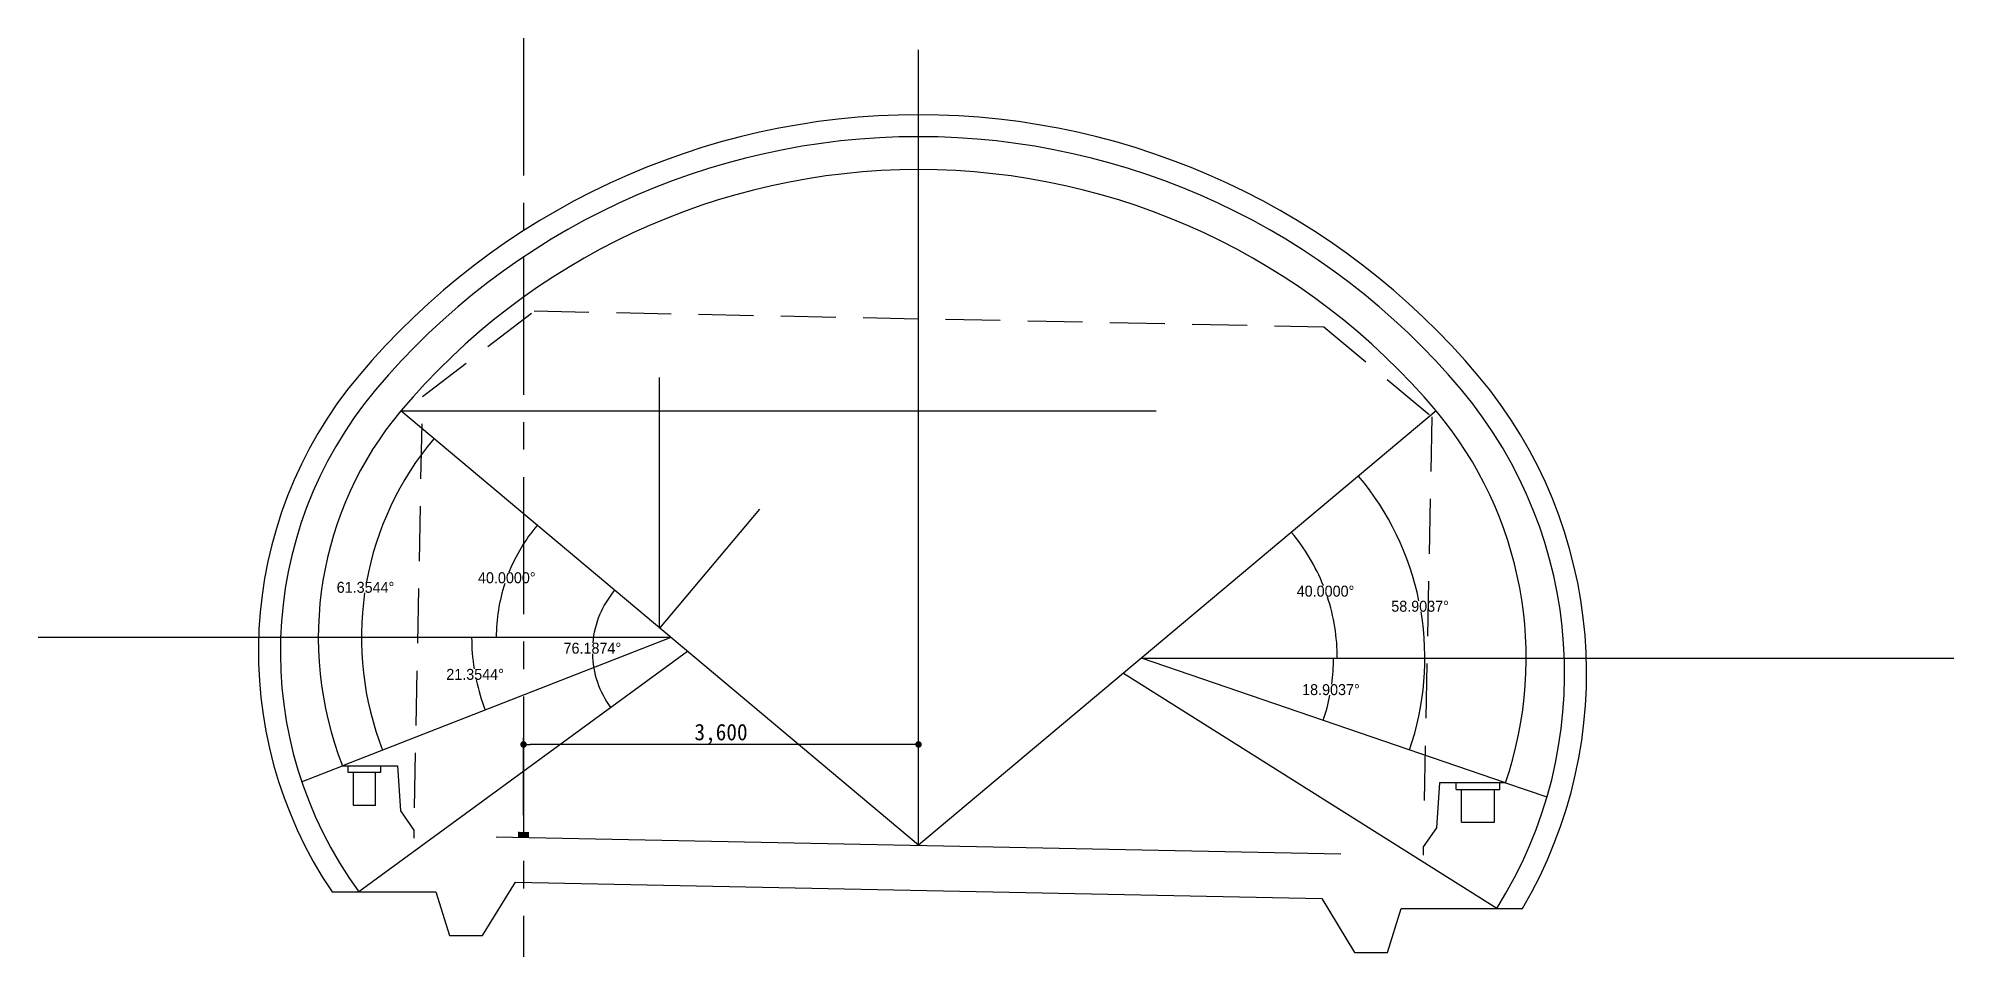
# Model space of a CAD drawing. Header units: millimetres. Extents: x -69382 to 174843, y -46375 to 101648.
# Drawn here: x 135504 to 152962, y 15336 to 23708 of the extents above; entities that cross this region are included whole.
import ezdxf

# ---------------------------------------------------------------- set-up
doc = ezdxf.new("R2010")
doc.units = ezdxf.units.MM
doc.header["$LTSCALE"] = 1000
doc.linetypes.add('A-CENTR01', pattern=[2, 1.25, -0.25, 0.25, -0.25])
doc.linetypes.add('A-DASHD01', pattern=[0.75, 0.5, -0.25])
for name, color, linetype in [('-길작업', 255, 'Continuous'), ('CS-CNTL', 1, 'A-CENTR01'), ('CS-CONC-MAJR', 4, 'Continuous'), ('CS-DIML', 1, 'Continuous'), ('CS-EXCV', 3, 'A-DIGLN01'), ('CS-HIDL', 2, 'A-DASHD01'), ('CS-SYMB', 3, 'Continuous'), ('DIM1', 1, 'Continuous')]:
    doc.layers.add(name, color=color, linetype=linetype)
doc.styles.get("Standard").update_dxf_attribs({"font": 'txt.shx', "bigfont": 'whgtxt.shx'})
doc.styles.add('TB_TEXT', font='Dotum.ttf')
doc.styles.add('WGTXT', font='DotumChe.ttf')
doc.linetypes.add('A-DIGLN01', pattern='A,0.9,-0.2,[19,kscals.shx,S=0.1,R=180,X=0,Y=0],0.9', length=2)
doc.dimstyles.get("Standard").update_dxf_attribs({"dimtxt": 0.18, "dimasz": 0.18, "dimexe": 0.18, "dimexo": 0.0625, "dimgap": 0.09, "dimtad": 0, "dimtih": 1, "dimtoh": 1, "dimdec": 4, "dimzin": 0, "dimdsep": 46, "dimtxsty": 'Standard', "dimcen": 0.09, "dimadec": 0, "dimazin": 0, "dimtfac": 1, "dimtdec": 4, "dimtofl": 0, "dimtmove": 0, "dimatfit": 3, "dimfxl": 1, "dimtolj": 1, "dimtzin": 0, "dimarcsym": 0})
doc.dimstyles.new('사본 STANDARD', dxfattribs={"dimtxt": 100, "dimasz": 0.18, "dimexe": 0.18, "dimexo": 0.0625, "dimgap": 0.09, "dimtad": 0, "dimtih": 1, "dimtoh": 1, "dimdec": 3, "dimlfac": 0.001, "dimzin": 0, "dimdsep": 46, "dimtxsty": 'TB_TEXT', "dimcen": 0.09, "dimclrd": 1, "dimclre": 1, "dimclrt": 2, "dimadec": 4, "dimazin": 0, "dimtfac": 1, "dimtdec": 3, "dimtofl": 0, "dimtmove": 0, "dimatfit": 3, "dimfxl": 1, "dimtolj": 1, "dimtzin": 0, "dimarcsym": 0})

msp = doc.modelspace()

# ---------------------------------------------------------------- blocks, each defined once
blk = doc.blocks.new('_Dot')
at = {"layer": 'DIM1'}
blk.add_line((0, 0), (-1, 0), dxfattribs=at)
at = {"layer": 'DIM1', "const_width": 0.5}
blk.add_lwpolyline([(-0.25, 0, 1), (0.25, 0, 1)], format="xyb", close=True, dxfattribs=at)
blk = doc.blocks.new('*D51')
at = {"layer": 'CS-DIML', "color": 1, "transparency": 16777216}
for p, q in [((139926.9593960247, 16626.54528092394), (139926.9593960247, 17330.46497130486)), ((143526.9593960247, 16784.11993722128), (143526.9593960247, 17330.46497130486)), ((143466.9593960247, 17270.46497130486), (139986.9593960247, 17270.46497130486))]:
    blk.add_line(p, q, dxfattribs=at)
at = {"layer": 'Defpoints', "color": 0, "transparency": 16777216}
for p in [(139926.9593960247, 17270.46497130486), (143526.9593960247, 16609.11993722128), (139926.9593960247, 16451.54528092394)]:
    blk.add_point(p, dxfattribs=at)
at = {"layer": 'CS-DIML', "color": 1, "transparency": 16777216, "xscale": 60, "yscale": 60, "zscale": 60, "rotation": 180}
blk.add_blockref('_Dot', (139926.9593960247, 17270.46497130486), dxfattribs=at)
at = {"layer": 'CS-DIML', "color": 1, "transparency": 16777216, "xscale": 60, "yscale": 60, "zscale": 60}
blk.add_blockref('_Dot', (143526.9593960247, 17270.46497130486), dxfattribs=at)
at = {"layer": 'CS-DIML', "color": 3, "transparency": 16777216, "insert": (141726.9593960247, 17364.24593002657), "char_height": 150, "attachment_point": 5, "style": 'WGTXT'}
blk.add_mtext('\\A1;3,600', dxfattribs=at)
blk = doc.blocks.new('*D54')
at = {"layer": '-길작업', "color": 1, "lineweight": -2, "transparency": 16777216}
for start, end in [(180.0056794933628, 189.0707538050091), (192.2922248940949, 201.3487588512928)]:
    blk.add_arc((141269.6738097029, 18245.41491464635), 1815.873293226573, start, end, dxfattribs=at)
at = {"layer": '-길작업', "color": 1, "transparency": 16777216}
for points in [[(139453.7705253976, 18245.23491315967), (139453.8305253976, 18245.23491613344), (139453.8005164763, 18245.41491464634)], [(139578.4304821983, 17584.36811393734), (139578.3746003752, 17584.34626852942), (139578.4680775105, 17584.18954576408)]]:
    blk.add_solid(points, dxfattribs=at)
at = {"layer": 'Defpoints', "color": 0, "transparency": 16777216}
for p in [(135504.1838573066, 18245.41491464634), (141269.6738097029, 18245.41491464634), (141269.6738097029, 18245.41491464634), (139467.7959197844, 18020.39961099676), (138276.9593960167, 17075.32741170031)]:
    blk.add_point(p, dxfattribs=at)
at = {"layer": '-길작업', "color": 2, "transparency": 16777216, "insert": (139485.2395660989, 17908.97733156898), "char_height": 100, "attachment_point": 5, "style": 'TB_TEXT'}
blk.add_mtext('\\A1;21.3544°', dxfattribs=at)
blk = doc.blocks.new('*D55')
at = {"layer": '-길작업', "color": 1, "lineweight": -2, "transparency": 16777216}
for start, end in [(140.0064802973913, 158.0660997141409), (161.910417922337, 179.9935197026089)]:
    blk.add_arc((141269.6738097026, 18245.41491464633), 1591.476393037091, start, end, dxfattribs=at)
at = {"layer": '-길작업', "color": 1, "transparency": 16777216}
for points in [[(140050.3934860658, 19268.27760898522), (140050.4394509134, 19268.23904432795), (140050.5321624615, 19268.39622119921)], [(139678.2274268446, 18245.59491294951), (139678.1674268447, 18245.59491634258), (139678.1974166655, 18245.41491464634)]]:
    blk.add_solid(points, dxfattribs=at)
at = {"layer": 'Defpoints', "color": 0, "transparency": 16777216}
for p in [(138808.1256264121, 20310.89908737044), (139847.4785585804, 18959.66821514977), (135504.1838573066, 18245.41491464634), (141269.6738097029, 18245.41491464633), (143526.9593960252, 16351.32741170128)]:
    blk.add_point(p, dxfattribs=at)
at = {"layer": '-길작업', "color": 2, "transparency": 16777216, "insert": (139774.1751870106, 18789.7318986923), "char_height": 100, "attachment_point": 5, "style": 'TB_TEXT'}
blk.add_mtext('\\A1;40.0000°', dxfattribs=at)
blk = doc.blocks.new('*D56')
at = {"layer": '-길작업', "color": 1, "lineweight": -2, "transparency": 16777216}
for start, end in [(140.0036565846261, 169.6430677837627), (171.7083149320414, 201.3507817600297)]:
    blk.add_arc((141269.6738097027, 18245.41491464626), 2820.45716680844, start, end, dxfattribs=at)
at = {"layer": '-길작업', "color": 1, "transparency": 16777216}
for points in [[(139108.9395906956, 20058.25122632556), (139108.9855545929, 20058.21266053566), (139109.078270014, 20058.36983512232)], [(138642.8156364206, 17218.56266591107), (138642.7597549832, 17218.54081951667), (138642.8532348851, 17218.38409840153)]]:
    blk.add_solid(points, dxfattribs=at)
at = {"layer": 'Defpoints', "color": 0, "transparency": 16777216}
for p in [(138808.1256264121, 20310.89908737044), (138611.792106493, 19189.15401076561), (141269.6738097029, 18245.41491464634), (138276.9593960167, 17075.32741170031), (143526.9593960252, 16351.32741170128)]:
    blk.add_point(p, dxfattribs=at)
at = {"layer": '-길작업', "color": 2, "transparency": 16777216, "insert": (138486.4709767146, 18702.31820884339), "char_height": 100, "attachment_point": 5, "style": 'TB_TEXT'}
blk.add_mtext('\\A1;61.3544°', dxfattribs=at)
blk = doc.blocks.new('*D57')
at = {"layer": '-길작업', "color": 1, "lineweight": -2, "transparency": 16777216}
for start, end in [(21.72375042377739, 39.99421978647191), (0.005780213077131198, 18.29492833726112)]:
    blk.add_arc((145559.9711651542, 18057.22683732928), 1784.231857763929, start, end, dxfattribs=at)
at = {"layer": '-길작업', "color": 1, "transparency": 16777216}
for points in [[(146926.8647775475, 19203.95179199231), (146926.9107421594, 19203.9903569304), (146926.7720650392, 19204.10896829716)], [(147344.2330138386, 18057.4068388423), (147344.1730138387, 18057.40683581579), (147344.2030229182, 18057.22683732928)]]:
    blk.add_solid(points, dxfattribs=at)
at = {"layer": 'Defpoints', "color": 0, "transparency": 16777216}
for p in [(148245.7931656693, 20310.8990873332), (147296.1088222776, 18468.69902080936), (145559.9711651542, 18057.22683732927), (152962.436585524, 18057.22683732928), (143526.9593960252, 16351.32741170127)]:
    blk.add_point(p, dxfattribs=at)
at = {"layer": '-길작업', "color": 2, "transparency": 16777216, "insert": (147236.6006756686, 18667.47007304134), "char_height": 100, "attachment_point": 5, "style": 'TB_TEXT'}
blk.add_mtext('\\A1;40.0000°', dxfattribs=at)
blk = doc.blocks.new('*D58')
at = {"layer": '-길작업', "color": 1, "lineweight": -2, "transparency": 16777216}
for start, end in [(352.2091244482772, 359.9941068349233), (341.1021745642407, 348.8790989501582)]:
    blk.add_arc((145559.9711651543, 18057.22683732926), 1750.034180717969, start, end, dxfattribs=at)
at = {"layer": '-길작업', "color": 1, "transparency": 16777216}
for points in [[(147309.9753366153, 18057.04683887232), (147310.0353366152, 18057.04683578668), (147310.0053458723, 18057.22683732926)], [(147215.7027766763, 17490.41340485033), (147215.6460118167, 17490.43284066028), (147215.6160868166, 17490.25282817635)]]:
    blk.add_solid(points, dxfattribs=at)
at = {"layer": 'Defpoints', "color": 0, "transparency": 16777216}
for p in [(145559.9711651543, 18057.22683732926), (145559.9711651543, 18057.22683732926), (152962.436585524, 18057.22683732927), (147267.842336617, 17675.39481226112), (148876.9593960247, 16921.32741169554)]:
    blk.add_point(p, dxfattribs=at)
at = {"layer": '-길작업', "color": 2, "transparency": 16777216, "insert": (147286.2467569591, 17769.83822443723), "char_height": 100, "attachment_point": 5, "style": 'TB_TEXT'}
blk.add_mtext('\\A1;18.9037°', dxfattribs=at)
blk = doc.blocks.new('*D52')
at = {"layer": '-길작업', "color": 1, "lineweight": -2, "transparency": 16777216}
for start, end in [(11.6823385865334, 39.99600615393303), (341.1002752447794, 9.418108909306117)]:
    blk.add_arc((145559.9711651543, 18057.22683732928), 2582.283169357396, start, end, dxfattribs=at)
at = {"layer": '-길작업', "color": 1, "transparency": 16777216}
for points in [[(147538.2075525717, 19716.92928841918), (147538.2535165825, 19716.96785407381), (147538.1148376132, 19717.08646327871)], [(148003.0638644992, 17220.78235797366), (148003.0070999616, 17220.80179472447), (148002.977171978, 17220.62178273656)]]:
    blk.add_solid(points, dxfattribs=at)
at = {"layer": 'Defpoints', "color": 0, "transparency": 16777216}
for p in [(148245.7931656693, 20310.8990873332), (145559.9711651543, 18057.22683732927), (148142.0442547152, 18090.16506605678), (148876.9593960247, 16921.32741169554), (143526.9593960252, 16351.32741170127)]:
    blk.add_point(p, dxfattribs=at)
at = {"layer": '-길작업', "color": 2, "transparency": 16777216, "insert": (148098.6174770603, 18529.94373970605), "char_height": 100, "attachment_point": 5, "style": 'TB_TEXT'}
blk.add_mtext('\\A1;58.9037°', dxfattribs=at)
blk = doc.blocks.new('*D53')
at = {"layer": '-길작업', "color": 1, "lineweight": -2, "transparency": 16777216}
for start, end in [(140.0119003359149, 174.7707355531028), (181.4103033543366, 216.1755496120398)]:
    blk.add_arc((141420.4457083967, 18118.90227006015), 866.6343878664047, start, end, dxfattribs=at)
at = {"layer": '-길작업', "color": 1, "transparency": 16777216}
for points in [[(140756.4265805706, 18675.84549793589), (140756.4725472421, 18675.80693545274), (140756.5652513558, 18675.96411670896)], [(140720.9120083263, 17607.37928178356), (140720.8635792681, 17607.3438610789), (140720.9940559112, 17607.21628425652)]]:
    blk.add_solid(points, dxfattribs=at)
at = {"layer": 'Defpoints', "color": 0, "transparency": 16777216}
for p in [(138808.1256264121, 20310.89908737044), (140581.8116159259, 18337.41547601836), (141420.4457083967, 18118.90227006015), (143526.9593960251, 16351.32741170127), (138426.0287277989, 15928.32741162695)]:
    blk.add_point(p, dxfattribs=at)
at = {"layer": '-길작업', "color": 2, "transparency": 16777216, "insert": (140554.2909343757, 18147.73054911391), "char_height": 100, "attachment_point": 5, "style": 'TB_TEXT'}
blk.add_mtext('\\A1;76.1874°', dxfattribs=at)

# ---------------------------------------------------------------- dimensions: what is measured, and where the dimension line sits
at = {"layer": '-길작업', "color": 7}
for base, line1, line2, picture, middle in [((139847.4785585804, 18959.66821514977), ((141269.6738097029, 18245.41491464634), (135504.1838573066, 18245.41491464634)), ((143526.9593960252, 16351.32741170127), (138808.1256264121, 20310.89908737044)), '*D55', (139774.1751870106, 18789.73189869228)), ((138611.792106493, 19189.15401076561), ((141269.6738097029, 18245.41491464634), (138276.9593960167, 17075.32741170031)), ((143526.9593960252, 16351.32741170127), (138808.1256264121, 20310.89908737044)), '*D56', (138486.4709767146, 18702.31820884338)), ((140581.8116159259, 18337.41547601836), ((141420.4457083967, 18118.90227006016), (138426.0287277989, 15928.32741162695)), ((143526.9593960252, 16351.32741170127), (138808.1256264121, 20310.89908737044)), '*D53', (140554.2909343757, 18147.73054911389)), ((147296.1088222776, 18468.69902080936), ((145559.9711651542, 18057.22683732927), (152962.436585524, 18057.22683732927)), ((148245.7931656693, 20310.8990873332), (143526.9593960252, 16351.32741170127)), '*D57', (147236.6006756686, 18667.47007304132)), ((148142.0442547152, 18090.16506605678), ((148876.9593960247, 16921.32741169554), (145559.9711651542, 18057.22683732927)), ((148245.7931656693, 20310.8990873332), (143526.9593960252, 16351.32741170127)), '*D52', (148098.6174770603, 18529.94373970604)), ((139467.7959197844, 18020.39961099676), ((141269.6738097029, 18245.41491464634), (138276.9593960167, 17075.32741170031)), ((141269.6738097029, 18245.41491464634), (135504.1838573066, 18245.41491464634)), '*D54', (139485.2395660989, 17908.97733156899)), ((147267.842336617, 17675.39481226112), ((148876.9593960247, 16921.32741169554), (145559.9711651542, 18057.22683732927)), ((145559.9711651542, 18057.22683732927), (152962.436585524, 18057.22683732927)), '*D58', (147286.2467569591, 17769.83822443724))]:
    dim = msp.add_angular_dim_2l(base=base, line1=line1, line2=line2, dimstyle='사본 STANDARD', dxfattribs=at)
    dim.commit()
    dim.dimension.update_dxf_attribs({"geometry": picture, "text_midpoint": middle})
at = {"layer": 'CS-DIML'}
dim = msp.add_linear_dim(base=(139926.9593960247, 17270.46497130486), p1=(143526.9593960247, 16609.11993722128), p2=(139926.9593960247, 16451.54528092394), angle=180, dimstyle='Standard', override={"dimscale": 50, "dimtxt": 3, "dimasz": 1.2, "dimexe": 1.2, "dimexo": 3.5, "dimtad": 1, "dimtih": 0, "dimtoh": 0, "dimdec": 0, "dimlunit": 6, "dimtxsty": 'WGTXT', "dimblk1": 'Dot', "dimblk2": 'Dot', "dimsah": 1, "dimclrd": 1, "dimclre": 1, "dimclrt": 3, "dimtix": 1, "dimtofl": 1, "dimtmove": 2, "dimlwd": 65535, "dimlwe": 65535}, dxfattribs=at)
dim.commit()
dim.dimension.update_dxf_attribs({"geometry": '*D51', "text_midpoint": (141726.9593960247, 17364.24593002657)})

# ---------------------------------------------------------------- linework, layer by layer
at = {"layer": '-길작업', "color": 7}
for p, q in [((143526.9593960252, 16351.32741170127), (143526.9593960252, 23603.7568922131)), ((141167.5425112186, 18331.11324953585), (141167.5425112186, 20615.20246640416)), ((138808.1256263808, 20310.89908733291), (145692.4912101094, 20310.89908733291)), ((148245.7931656693, 20310.8990873332), (143526.9593960252, 16351.32741170127)), ((142077.2961052243, 19415.31536356762), (141167.5425112186, 18331.11324953585)), ((141269.6738097029, 18245.41491464634), (135504.1838573066, 18245.41491464634)), ((145559.9711651542, 18057.22683732927), (152962.436585524, 18057.22683732927)), ((137904.4211272948, 16929.67289464811), (138276.959396026, 17075.32741167636)), ((148876.9593960247, 16921.32741169554), (149255.3851296256, 16791.73588362142))]:
    msp.add_line(p, q, dxfattribs=at)
at = {"layer": '-길작업', "color": 5}
for p, q in [((141269.6738097029, 18245.41491464634), (138276.9593960167, 17075.32741170031)), ((148876.9593960247, 16921.32741169554), (145559.9711651542, 18057.22683732927))]:
    msp.add_line(p, q, dxfattribs=at)
at = {"layer": '-길작업', "color": 6}
for p, q in [((141420.4457083967, 18118.90227006016), (138426.0287277989, 15928.32741162695)), ((148797.1381269821, 15774.32741157221), (145394.8251390933, 17918.65286777335))]:
    msp.add_line(p, q, dxfattribs=at)
msp.add_arc((145394.8251390933, 17918.65286777335), 4021.674443520931, 327.7786060582167, 39.99999999946908, dxfattribs=at)
at = {"layer": 'CS-CNTL'}
msp.add_line((139926.9593960247, 23708.43468409693), (139926.9593960247, 15335.74276948219), dxfattribs=at)
at = {"layer": 'CS-CONC-MAJR'}
for p, q in [((138326.959396026, 17015.3274116982), (138326.959396026, 17075.3274116982)), ((138626.959396026, 17015.3274116982), (138326.959396026, 17015.3274116982)), ((138376.959396026, 16715.3274116982), (138376.959396026, 17015.3274116982)), ((138576.959396026, 16715.3274116982), (138576.959396026, 17015.3274116982)), ((138626.959396026, 17015.3274116982), (138626.959396026, 17075.3274116982)), ((148426.9593960247, 16861.32741170146), (148426.9593960247, 16921.32741170146)), ((148426.9593960247, 16861.32741170146), (148826.9593960247, 16861.32741170146)), ((148476.9593960247, 16561.32741170146), (148476.9593960247, 16861.32741170146)), ((148776.9593960247, 16561.32741170146), (148776.9593960247, 16861.32741170146)), ((148826.9593960247, 16861.32741170146), (148826.9593960247, 16921.32741170146)), ((138576.959396026, 16715.3274116982), (138376.959396026, 16715.3274116982)), ((139676.9593960248, 16428.32741170127), (147376.9593960248, 16274.32741170113)), ((148476.9593960247, 16561.32741170146), (148776.9593960247, 16561.32741170146))]:
    msp.add_line(p, q, dxfattribs=at)
for points in [[(138276.959396026, 17075.32741167636), (138326.959396026, 17075.3274116982), (138626.959396026, 17075.3274116982), (138776.959396027, 17075.32741169797), (138806.959396027, 16665.32741169797), (138926.959396027, 16490.32741169797), (138926.959396027, 16415.3274116982)], [(148876.9593960247, 16921.32741169555), (148826.9593960247, 16921.32741170146), (148426.9593960247, 16921.32741170158), (148276.9593960238, 16921.32741170123), (148246.9593960238, 16511.32741170123), (148126.9593960238, 16336.32741170123), (148126.9593960238, 16261.32741170123)]]:
    msp.add_lwpolyline(points, dxfattribs=at)
for radius in [6460, 6160]:
    msp.add_arc((143526.9593960252, 16351.32741170127), radius, 39.99999999946908, 140.0000000005309, dxfattribs=at)
at = {"layer": 'CS-CONC-MAJR', "color": 6}
msp.add_arc((141420.4457083967, 18118.90227006016), 3710.141677091638, 140.0000000005309, 216.1874499479546, dxfattribs=at)
at = {"layer": 'CS-CONC-MAJR', "color": 5}
for centre, radius, start, end in [((141269.6738097029, 18245.41491464634), 3213.322941510165, 140.0000000005309, 201.3544383444616), ((145559.9711651542, 18057.22683732927), 3506.091617298138, 341.0962813993764, 39.99999999946908)]:
    msp.add_arc(centre, radius, start, end, dxfattribs=at)
at = {"layer": 'CS-DIML'}
msp.add_line((143526.9593960252, 16351.32741170127), (138808.1256264121, 20310.89908737044), dxfattribs=at)
at = {"layer": 'CS-EXCV'}
msp.add_lwpolyline([(138181.5277217537, 15928.32741155166), (139126.9593960247, 15928.32741157236), (139251.9593960247, 15528.32741157235), (139551.9593960247, 15528.32741157235), (139852.3592360887, 16014.81941490006), (147202.3592360887, 15867.81941489991), (147501.9593960247, 15374.32741157221), (147801.9593960247, 15374.32741157221), (147926.9593960247, 15774.32741157221), (149031.3624268116, 15774.32741157221)], dxfattribs=at)
for centre, radius, start, end in [((143526.9593960252, 16351.32741170127), 6660, 39.99999999946908, 140.0000000005309), ((141420.4457083967, 18118.90227006016), 3910.141677091638, 140.0000000005309, 214.0716378108081), ((145394.8251390933, 17918.65286777335), 4221.674443520931, 329.4737906460098, 39.99999999946908)]:
    msp.add_arc(centre, radius, start, end, dxfattribs=at)
at = {"layer": 'CS-HIDL'}
msp.add_lwpolyline([(138932.1583363445, 16693.27342789595), (139007.1433408434, 20442.52365282094), (140022.940201783, 21222.36769960539), (147221.5006336391, 21078.39649096804), (148205.3038926593, 20258.56044178436), (148130.3188881605, 16509.31021685935)], dxfattribs=at)
at = {"layer": 'CS-SYMB'}
msp.add_solid([(139876.9593960247, 16474.33741070181), (139976.9593960247, 16472.33741070181), (139876.9593960247, 16424.32741170041), (139976.9593960247, 16422.32741170227)], dxfattribs=at)

msp.set_redraw_order([(e.dxf.handle, doc.entitydb.next_handle()) for e in msp.query("TEXT MTEXT ATTDEF DIMENSION ARC_DIMENSION")])  # texts and dimensions are drawn at this point

doc.saveas('drawing.dxf')
